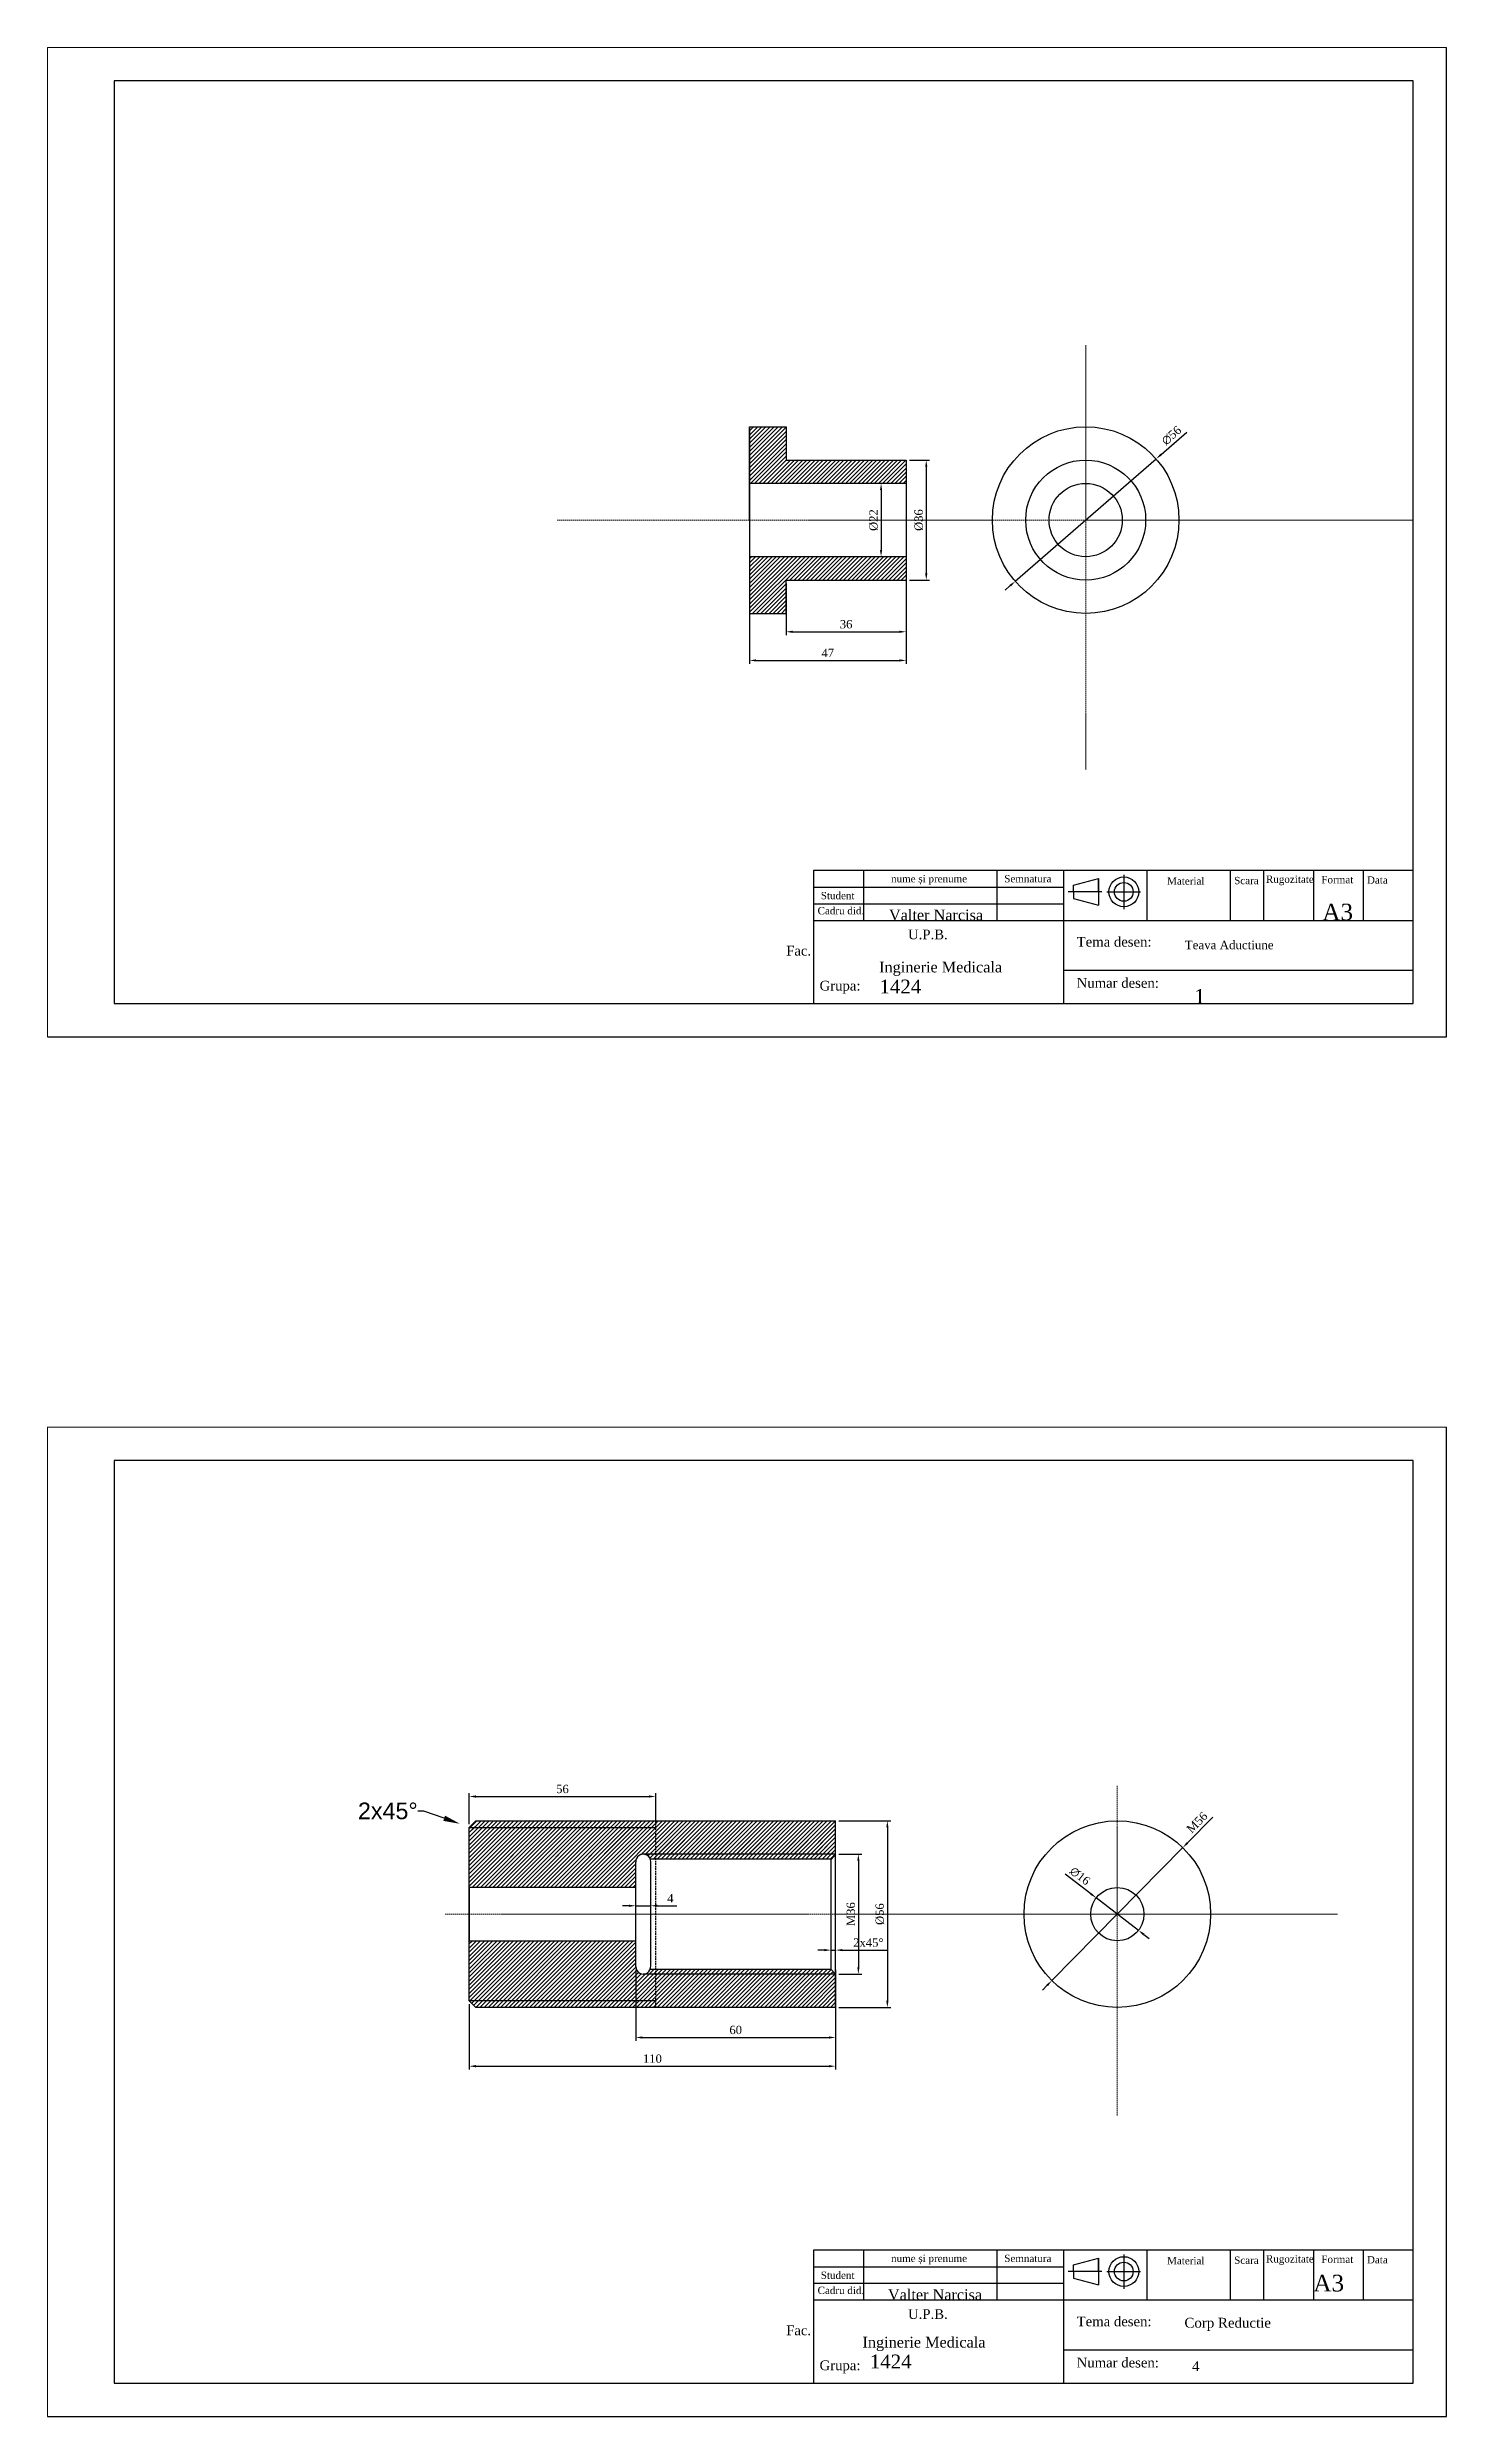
# Model space of a CAD drawing. Header units: millimetres. Extents: x -689 to 1704, y -802 to -71.
# Drawn here: x 0 to 420, y -802 to -91 of the extents above; entities that cross this region are included whole.
import ezdxf
from ezdxf import colors
from ezdxf.entities.mleader import LeaderData, LeaderLine
from ezdxf.math import Vec2, Vec3

# ---------------------------------------------------------------- set-up
doc = ezdxf.new("R2010")
doc.units = ezdxf.units.MM
doc.header["$MEASUREMENT"] = 0
doc.linetypes.add('DASHDOT2', pattern=[0.5, 0.25, -0.125, 0, -0.125])
doc.linetypes.add('DASHED', pattern=[0.75, 0.5, -0.25])
for name, color, linetype, lineweight in [('AJUTOR', 254, 'Continuous', 0), ('AXE', 5, 'DASHDOT2', 0), ('GROASE', 250, 'Continuous', 30), ('HASURI', 250, 'Continuous', 0), ('M.ASCUNSE', 7, 'DASHED', 30)]:
    doc.layers.add(name, color=color, linetype=linetype, lineweight=lineweight)
doc.layers.add('chenar', color=250, linetype='Continuous')
doc.layers.add('indicator', color=7, linetype='Continuous')
doc.styles.add('arial', font='Arial.ttf')
doc.styles.get("Standard").update_dxf_attribs({"font": ''})
doc.styles.get('Standard').set_extended_font_data('Times New Roman Baltic')
doc.dimstyles.get("Standard").update_dxf_attribs({"dimscale": 0, "dimtxt": 2.5, "dimasz": 2, "dimexe": 1, "dimexo": 1, "dimgap": 1, "dimtad": 1, "dimdec": 0, "dimzin": 0, "dimdsep": 46, "dimtxsty": 'Standard', "dimcen": 0.09, "dimadec": 0, "dimazin": 0, "dimtfac": 1, "dimtdec": 0, "dimtmove": 0, "dimatfit": 0, "dimfxl": 1, "dimtolj": 1, "dimtzin": 0, "dimarcsym": 0})

msp = doc.modelspace()

# ---------------------------------------------------------------- texts
at = {"layer": 'GROASE', "char_height": 5, "attachment_point": 1}
for insert in [(382.69, -348.17), (380, -759.68)]:
    msp.add_mtext_dynamic_manual_height_columns('A3', width=15, gutter_width=25, heights=[0], dxfattribs=dict(at, insert=insert))
at = {"layer": 'indicator'}
for s, height, p in [('nume și prenume', 2.1946, (253.24, -341.77)), ('Semnatura', 2.195, (287.22, -341.77)), ('Material', 2.195, (336.09, -342.46)), ('Scara', 2.195, (356.22, -342.32)), ('Rugozitate', 2.195, (365.77, -341.92)), ('Data', 2.195, (396.08, -342.17)), ('Student', 2.195, (232.14, -346.83)), ('Cadru did.', 2.195, (231.19, -351.37)), ('Valter Narcisa', 3.2235, (252.62, -353.17)), ('Tema desen:', 2.9261, (308.96, -361.06)), ('Teava Aductiune', 2.5736, (341.4, -361.84)), ('Inginerie Medicala', 3.2235, (249.67, -368.8)), ('Grupa:', 2.926, (231.79, -374.24)), ('1424', 4.149, (249.76, -375.11)), ('Numar desen:', 2.9261, (308.96, -373.41)), ('1', 4.4, (344.24, -378.17)), ('nume și prenume', 2.1946, (253.24, -755.86)), ('Semnatura', 2.195, (287.22, -755.86)), ('Student', 2.195, (232.14, -760.92)), ('Material', 2.195, (336.09, -756.55)), ('Scara', 2.195, (356.22, -756.41)), ('Rugozitate', 2.195, (365.77, -756)), ('Data', 2.195, (396.08, -756.26)), ('Cadru did.', 2.195, (231.19, -765.46)), ('Valter Narcisa', 3.2235, (252.31, -767.25)), ('Tema desen:', 2.9261, (308.96, -775.14)), ('Corp Reductie', 2.9608, (341.31, -775.56)), ('Inginerie Medicala', 3.2235, (244.67, -781.53)), ('Grupa:', 2.926, (231.79, -788.32)), ('1424', 4.149, (246.86, -787.79)), ('Numar desen:', 2.9261, (308.96, -787.5)), ('4', 2.96, (343.58, -788.59))]:
    msp.add_text(s, height=height, dxfattribs=at).set_placement(p)
for s, width, heights, insert, char_height, attachment_point in [('{\\fTimes New Roman Baltic|b0|i0|c238|p18;F\\fTimes New Roman Baltic|b0|i0|c186|p18;ormat}', 9.3916, [0], (382.4, -339.85), 2.1946, 1), ('{\\fTimes New Roman Baltic|b0|i0|c186|p18;U.P.B.\\P\\pxqj;\\fTimes New Roman Baltic|b0|i0|c238|p18;Fac. \\fTimes New Roman Baltic|b0|i0|c186|p18; }', 85.0556, [24.01], (264.29, -359.87), 2.9261, 5), ('{\\fTimes New Roman Baltic|b0|i0|c238|p18;F\\fTimes New Roman Baltic|b0|i0|c186|p18;ormat}', 9.3916, [0], (382.4, -753.93), 2.1946, 1), ('{\\fTimes New Roman Baltic|b0|i0|c186|p18;U.P.B.\\P\\pxqj;\\fTimes New Roman Baltic|b0|i0|c238|p18;Fac. \\fTimes New Roman Baltic|b0|i0|c186|p18; }', 85.0556, [24.01], (264.29, -773.95), 2.9261, 5)]:
    msp.add_mtext_dynamic_manual_height_columns(s, width=width, gutter_width=25, heights=heights, dxfattribs=dict(at, insert=insert, char_height=char_height, attachment_point=attachment_point))

# ---------------------------------------------------------------- blocks, each defined once
blk = doc.blocks.new('*D15')
at = {"color": 0, "lineweight": -2, "transparency": 16777216}
for p, q in [((210.75, -245.04), (210.75, -276.16)), ((257.75, -245.04), (257.75, -276.16)), ((212.75, -275.16), (255.75, -275.16))]:
    blk.add_line(p, q, dxfattribs=at)
at = {"color": 0, "transparency": 16777216}
for points in [[(212.75, -274.83), (212.75, -275.49), (210.75, -275.16)], [(255.75, -274.83), (255.75, -275.49), (257.75, -275.16)]]:
    blk.add_solid(points, dxfattribs=at)
at = {"layer": 'Defpoints', "color": 0, "transparency": 16777216}
for p in [(210.75, -244.04), (257.75, -244.04), (257.75, -275.16)]:
    blk.add_point(p, dxfattribs=at)
at = {"color": 0, "transparency": 16777216, "insert": (234.25, -272.91), "char_height": 2.5, "attachment_point": 5}
blk.add_mtext('\\A1;47', dxfattribs=at)
blk = doc.blocks.new('*D16')
at = {"color": 0, "lineweight": -2, "transparency": 16777216}
for p, q in [((221.75, -252.04), (221.75, -267.56)), ((257.75, -252.04), (257.75, -267.56)), ((223.75, -266.56), (255.75, -266.56))]:
    blk.add_line(p, q, dxfattribs=at)
at = {"color": 0, "transparency": 16777216}
for points in [[(223.75, -266.23), (223.75, -266.9), (221.75, -266.56)], [(255.75, -266.23), (255.75, -266.9), (257.75, -266.56)]]:
    blk.add_solid(points, dxfattribs=at)
at = {"layer": 'Defpoints', "color": 0, "transparency": 16777216}
for p in [(221.75, -251.04), (257.75, -251.04), (257.75, -266.56)]:
    blk.add_point(p, dxfattribs=at)
at = {"color": 0, "transparency": 16777216, "insert": (239.75, -264.31), "char_height": 2.5, "attachment_point": 5}
blk.add_mtext('\\A1;36', dxfattribs=at)
blk = doc.blocks.new('*D17')
at = {"color": 0, "lineweight": -2, "transparency": 16777216}
for p, q in [((256.75, -222.04), (249.24, -222.04)), ((250.24, -224.04), (250.24, -242.04)), ((256.75, -244.04), (249.24, -244.04))]:
    blk.add_line(p, q, dxfattribs=at)
at = {"color": 0, "transparency": 16777216}
for points in [[(249.91, -224.04), (250.58, -224.04), (250.24, -222.04)], [(249.91, -242.04), (250.58, -242.04), (250.24, -244.04)]]:
    blk.add_solid(points, dxfattribs=at)
at = {"layer": 'Defpoints', "color": 0, "transparency": 16777216}
for p in [(257.75, -222.04), (250.24, -244.04), (257.75, -244.04)]:
    blk.add_point(p, dxfattribs=at)
at = {"color": 0, "transparency": 16777216, "insert": (247.99, -233.04), "char_height": 2.5, "attachment_point": 5, "rotation": 90}
blk.add_mtext('\\A1;%%C22', dxfattribs=at)
blk = doc.blocks.new('*D18')
at = {"color": 0, "lineweight": -2, "transparency": 16777216}
for p, q in [((258.75, -215.04), (264.81, -215.04)), ((263.81, -217.04), (263.81, -249.04)), ((258.75, -251.04), (264.81, -251.04))]:
    blk.add_line(p, q, dxfattribs=at)
at = {"color": 0, "transparency": 16777216}
for points in [[(263.47, -217.04), (264.14, -217.04), (263.81, -215.04)], [(263.47, -249.04), (264.14, -249.04), (263.81, -251.04)]]:
    blk.add_solid(points, dxfattribs=at)
at = {"layer": 'Defpoints', "color": 0, "transparency": 16777216}
for p in [(257.75, -215.04), (257.75, -251.04), (263.81, -251.04)]:
    blk.add_point(p, dxfattribs=at)
at = {"color": 0, "transparency": 16777216, "insert": (261.56, -233.04), "char_height": 2.5, "attachment_point": 5, "rotation": 90}
blk.add_mtext('\\A1;%%C36', dxfattribs=at)
blk = doc.blocks.new('*D19')
at = {"color": 0, "lineweight": -2, "transparency": 16777216}
for p, q in [((334.3, -213.36), (341.99, -206.67)), ((290.53, -251.41), (332.79, -214.67)), ((289.02, -252.72), (287.51, -254.03))]:
    blk.add_line(p, q, dxfattribs=at)
at = {"color": 0, "transparency": 16777216}
for points in [[(334.08, -213.11), (334.52, -213.61), (332.79, -214.67)], [(288.8, -252.47), (289.23, -252.97), (290.53, -251.41)]]:
    blk.add_solid(points, dxfattribs=at)
at = {"layer": 'Defpoints', "color": 0, "transparency": 16777216}
for p in [(332.79, -214.67), (290.53, -251.41)]:
    blk.add_point(p, dxfattribs=at)
at = {"color": 0, "transparency": 16777216, "insert": (337.42, -207.66), "char_height": 2.5, "attachment_point": 5, "rotation": 40.9998}
blk.add_mtext('\\A1;∅56', dxfattribs=at)
blk = doc.blocks.new('*D31')
at = {"color": 0, "lineweight": -2, "transparency": 16777216}
for p, q in [((342.21, -630.07), (349.78, -622.38)), ((301.51, -671.39), (340.81, -631.49)), ((300.11, -672.81), (298.7, -674.24))]:
    blk.add_line(p, q, dxfattribs=at)
at = {"color": 0, "transparency": 16777216}
for points in [[(341.97, -629.83), (342.45, -630.3), (340.81, -631.49)], [(299.87, -672.58), (300.34, -673.05), (301.51, -671.39)]]:
    blk.add_solid(points, dxfattribs=at)
at = {"layer": 'Defpoints', "color": 0, "transparency": 16777216}
for p in [(340.81, -631.49), (301.51, -671.39)]:
    blk.add_point(p, dxfattribs=at)
at = {"color": 0, "transparency": 16777216, "insert": (345.09, -623.93), "char_height": 2.5, "attachment_point": 5, "rotation": 45.43335}
blk.add_mtext('\\A1;M56', dxfattribs=at)
blk = doc.blocks.new('*D32')
at = {"color": 0, "lineweight": -2, "transparency": 16777216}
for p, q in [((313.23, -645.35), (305.52, -639.44)), ((327.51, -656.31), (314.81, -646.57)), ((329.09, -657.53), (330.68, -658.75))]:
    blk.add_line(p, q, dxfattribs=at)
at = {"color": 0, "transparency": 16777216}
for points in [[(313.43, -645.09), (313.02, -645.62), (314.81, -646.57)], [(329.29, -657.26), (328.89, -657.79), (327.51, -656.31)]]:
    blk.add_solid(points, dxfattribs=at)
at = {"layer": 'Defpoints', "color": 0, "transparency": 16777216}
for p in [(314.81, -646.57), (327.51, -656.31)]:
    blk.add_point(p, dxfattribs=at)
at = {"color": 0, "transparency": 16777216, "insert": (309.95, -640), "char_height": 2.5, "attachment_point": 5, "rotation": 322.4925}
blk.add_mtext('\\A1;∅16', dxfattribs=at)
blk = doc.blocks.new('*D34')
at = {"color": 0, "lineweight": -2, "transparency": 16777216}
for p, q in [((126.61, -624.44), (126.61, -615.14)), ((128.61, -616.14), (180.61, -616.14)), ((182.61, -624.44), (182.61, -615.14))]:
    blk.add_line(p, q, dxfattribs=at)
at = {"color": 0, "transparency": 16777216}
for points in [[(128.61, -615.8), (128.61, -616.47), (126.61, -616.14)], [(180.61, -615.8), (180.61, -616.47), (182.61, -616.14)]]:
    blk.add_solid(points, dxfattribs=at)
at = {"layer": 'Defpoints', "color": 0, "transparency": 16777216}
for p in [(182.61, -616.14), (126.61, -625.44), (182.61, -625.44)]:
    blk.add_point(p, dxfattribs=at)
at = {"color": 0, "transparency": 16777216, "insert": (154.61, -613.89), "char_height": 2.5, "attachment_point": 5}
blk.add_mtext('\\A1;56', dxfattribs=at)
blk = doc.blocks.new('*D35')
at = {"color": 0, "lineweight": -2, "transparency": 16777216}
for p, q in [((174.61, -648.93), (172.61, -648.93)), ((176.61, -650.44), (176.61, -647.93)), ((176.61, -648.93), (181.1, -648.93)), ((181.1, -650.44), (181.1, -647.93)), ((183.1, -648.93), (188.89, -648.93))]:
    blk.add_line(p, q, dxfattribs=at)
at = {"color": 0, "transparency": 16777216}
for points in [[(174.61, -648.6), (174.61, -649.27), (176.61, -648.93)], [(183.1, -648.6), (183.1, -649.27), (181.1, -648.93)]]:
    blk.add_solid(points, dxfattribs=at)
at = {"layer": 'Defpoints', "color": 0, "transparency": 16777216}
for p in [(176.61, -651.44), (181.1, -648.93), (181.1, -651.44)]:
    blk.add_point(p, dxfattribs=at)
at = {"color": 0, "transparency": 16777216, "insert": (186.99, -646.68), "char_height": 2.5, "attachment_point": 5}
blk.add_mtext('\\A1;4', dxfattribs=at)
blk = doc.blocks.new('*D36')
at = {"color": 0, "lineweight": -2, "transparency": 16777216}
for p, q in [((237.61, -633.44), (244.43, -633.44)), ((243.43, -635.44), (243.43, -667.44)), ((237.61, -669.44), (244.43, -669.44))]:
    blk.add_line(p, q, dxfattribs=at)
at = {"color": 0, "transparency": 16777216}
for points in [[(243.1, -635.44), (243.76, -635.44), (243.43, -633.44)], [(243.1, -667.44), (243.76, -667.44), (243.43, -669.44)]]:
    blk.add_solid(points, dxfattribs=at)
at = {"layer": 'Defpoints', "color": 0, "transparency": 16777216}
for p in [(236.61, -633.44), (236.61, -669.44), (243.43, -669.44)]:
    blk.add_point(p, dxfattribs=at)
at = {"color": 0, "transparency": 16777216, "insert": (241.18, -651.44), "char_height": 2.5, "attachment_point": 5, "rotation": 90}
blk.add_mtext('\\A1;{\\fTimes New Roman Baltic|b0|i0|c186|p18;M36}', dxfattribs=at)
blk = doc.blocks.new('*D37')
at = {"color": 0, "lineweight": -2, "transparency": 16777216}
for p, q in [((237.61, -623.44), (253.13, -623.44)), ((252.13, -625.44), (252.13, -677.44)), ((237.61, -679.44), (253.13, -679.44))]:
    blk.add_line(p, q, dxfattribs=at)
at = {"color": 0, "transparency": 16777216}
for points in [[(251.8, -625.44), (252.46, -625.44), (252.13, -623.44)], [(251.8, -677.44), (252.46, -677.44), (252.13, -679.44)]]:
    blk.add_solid(points, dxfattribs=at)
at = {"layer": 'Defpoints', "color": 0, "transparency": 16777216}
for p in [(236.61, -623.44), (236.61, -679.44), (252.13, -679.44)]:
    blk.add_point(p, dxfattribs=at)
at = {"color": 0, "transparency": 16777216, "insert": (249.88, -651.44), "char_height": 2.5, "attachment_point": 5, "rotation": 90}
blk.add_mtext('\\A1;%%C56', dxfattribs=at)
blk = doc.blocks.new('*D38')
at = {"color": 0, "lineweight": -2, "transparency": 16777216}
for p, q in [((176.61, -668.19), (176.61, -689.47)), ((236.61, -668.19), (236.61, -689.47)), ((178.61, -688.47), (234.61, -688.47))]:
    blk.add_line(p, q, dxfattribs=at)
at = {"color": 0, "transparency": 16777216}
for points in [[(178.61, -688.13), (178.61, -688.8), (176.61, -688.47)], [(234.61, -688.13), (234.61, -688.8), (236.61, -688.47)]]:
    blk.add_solid(points, dxfattribs=at)
at = {"layer": 'Defpoints', "color": 0, "transparency": 16777216}
for p in [(176.61, -667.19), (236.61, -667.19), (236.61, -688.47)]:
    blk.add_point(p, dxfattribs=at)
at = {"color": 0, "transparency": 16777216, "insert": (206.61, -686.22), "char_height": 2.5, "attachment_point": 5}
blk.add_mtext('\\A1;60', dxfattribs=at)
blk = doc.blocks.new('*D39')
at = {"color": 0, "lineweight": -2, "transparency": 16777216}
for p, q in [((126.61, -678.44), (126.61, -698.08)), ((236.61, -678.44), (236.61, -698.08)), ((128.61, -697.08), (234.61, -697.08))]:
    blk.add_line(p, q, dxfattribs=at)
at = {"color": 0, "transparency": 16777216}
for points in [[(128.61, -696.75), (128.61, -697.41), (126.61, -697.08)], [(234.61, -696.75), (234.61, -697.41), (236.61, -697.08)]]:
    blk.add_solid(points, dxfattribs=at)
at = {"layer": 'Defpoints', "color": 0, "transparency": 16777216}
for p in [(126.61, -677.44), (236.61, -677.44), (236.61, -697.08)]:
    blk.add_point(p, dxfattribs=at)
at = {"color": 0, "transparency": 16777216, "insert": (181.61, -694.83), "char_height": 2.5, "attachment_point": 5}
blk.add_mtext('\\A1;110', dxfattribs=at)
blk = doc.blocks.new('*D41')
at = {"color": 0, "lineweight": -2, "transparency": 16777216}
for p, q in [((235.23, -667.07), (235.23, -661.24)), ((236.61, -668.44), (236.61, -661.24)), ((233.23, -662.24), (231.23, -662.24)), ((235.23, -662.24), (236.61, -662.24)), ((238.61, -662.24), (252.25, -662.24))]:
    blk.add_line(p, q, dxfattribs=at)
at = {"color": 0, "transparency": 16777216}
for points in [[(233.23, -661.91), (233.23, -662.57), (235.23, -662.24)], [(238.61, -661.91), (238.61, -662.57), (236.61, -662.24)]]:
    blk.add_solid(points, dxfattribs=at)
at = {"layer": 'Defpoints', "color": 0, "transparency": 16777216}
for p in [(235.23, -668.07), (236.61, -662.24), (236.61, -669.44)]:
    blk.add_point(p, dxfattribs=at)
at = {"color": 0, "transparency": 16777216, "insert": (246.43, -659.99), "char_height": 2.5, "width": 7.0238, "attachment_point": 5}
blk.add_mtext('\\A1;{\\fTimes New Roman Baltic|b0|i0|c186|p18;2x}45%%D', dxfattribs=at)

# ---------------------------------------------------------------- dimensions: what is measured, and where the dimension line sits
for p1, p2, picture, middle in [((290.53, -251.41), (332.79, -214.67), '*D19', (338.9, -209.36)), ((327.51, -656.31), (314.81, -646.57), '*D32', (308.58, -641.78))]:
    dim = msp.add_diameter_dim_2p(p1=p1, p2=p2, dimstyle='Standard', override={"dimscale": 1})
    dim.commit()
    dim.dimension.update_dxf_attribs({"geometry": picture, "text_midpoint": middle, "dimtype": 163})
for base, p1, p2, text, picture, middle in [((263.81, -251.04), (257.75, -215.04), (257.75, -251.04), '%%C<>', '*D18', (261.56, -233.04)), ((250.24, -244.04), (257.75, -222.04), (257.75, -244.04), '%%C<>', '*D17', (247.99, -233.04)), ((252.13, -679.44), (236.61, -623.44), (236.61, -679.44), '%%C<>', '*D37', (249.88, -651.44)), ((243.43, -669.44), (236.61, -633.44), (236.61, -669.44), '{\\fTimes New Roman Baltic|b0|i0|c186|p18;M36}', '*D36', (241.18, -651.44))]:
    dim = msp.add_linear_dim(base=base, p1=p1, p2=p2, angle=90, text=text, dimstyle='Standard', override={"dimscale": 1})
    dim.commit()
    dim.dimension.update_dxf_attribs({"geometry": picture, "text_midpoint": middle})
for base, p1, p2, picture, middle in [((257.75, -275.16), (210.75, -244.04), (257.75, -244.04), '*D15', (234.25, -272.91)), ((257.75, -266.56), (221.75, -251.04), (257.75, -251.04), '*D16', (239.75, -264.31)), ((182.61, -616.14), (126.61, -625.44), (182.61, -625.44), '*D34', (154.61, -613.89)), ((181.1, -648.93), (176.61, -651.44), (181.1, -651.44), '*D35', (186.99, -646.68)), ((236.61, -688.47), (176.61, -667.19), (236.61, -667.19), '*D38', (206.61, -686.22)), ((236.61, -697.08), (126.61, -677.44), (236.61, -677.44), '*D39', (181.61, -694.83))]:
    dim = msp.add_linear_dim(base=base, p1=p1, p2=p2, dimstyle='Standard', override={"dimscale": 1})
    dim.commit()
    dim.dimension.update_dxf_attribs({"geometry": picture, "text_midpoint": middle})
dim = msp.add_diameter_dim_2p(p1=(301.51, -671.39), p2=(340.81, -631.49), text='M56', dimstyle='Standard', override={"dimscale": 1})
dim.commit()
dim.dimension.update_dxf_attribs({"geometry": '*D31', "text_midpoint": (346.7, -625.51), "dimtype": 163})
dim = msp.add_linear_dim(base=(236.61, -662.24), p1=(235.23, -668.07), p2=(236.61, -669.44), text='{\\fTimes New Roman Baltic|b0|i0|c186|p18;2x}45%%D', dimstyle='Standard', override={"dimscale": 1})
dim.commit()
dim.dimension.update_dxf_attribs({"geometry": '*D41', "text_midpoint": (246.43, -659.99)})

# ---------------------------------------------------------------- hatches: boundary and pattern name
at = {"layer": 'HASURI'}
h = msp.add_hatch(dxfattribs=at)
h.set_pattern_fill('ANSI31', color=3, scale=7)
h.paths.add_polyline_path([(221.75, -205.04), (210.75, -205.04), (210.75, -215.04), (221.75, -215.04)])
h.paths.add_polyline_path([(257.75, -215.04), (221.75, -215.04), (210.75, -215.04), (210.75, -222.04), (257.75, -222.04)])
h.paths.add_polyline_path([(257.75, -244.04), (210.75, -244.04), (210.75, -251.04), (257.75, -251.04)])
h.paths.add_polyline_path([(221.75, -251.04), (210.75, -251.04), (210.75, -261.04), (221.75, -261.04)])
h = msp.add_hatch(dxfattribs=at)
h.set_pattern_fill('ANSI31', color=250, scale=7)
h.paths.add_polyline_path([(182.61, -625.44), (182.61, -623.44), (128.59, -623.44), (126.61, -625.44)])
h.paths.add_polyline_path([(126.61, -625.44), (126.61, -643.44), (176.61, -643.44), (176.62, -635.89, -0.439278), (178.86, -633.45), (178.81, -633.44), (182.61, -633.44), (182.61, -625.44)])
h.paths.add_polyline_path([(236.61, -633.44), (236.61, -623.44), (182.61, -623.44), (182.61, -633.44)])
h.paths.add_polyline_path([(135.74, -619.68), (135.74, -608.79), (131.99, -608.79), (131.99, -619.68)], flags=9)
h = msp.add_hatch(dxfattribs=at)
h.set_pattern_fill('ANSI31', color=0, scale=7)
h.paths.add_polyline_path([(235.23, -634.92), (236.61, -633.44), (182.61, -633.44), (182.61, -634.92)])
h.paths.add_polyline_path([(182.61, -634.92), (182.61, -633.44), (178.86, -633.45, -0.314265), (180.97, -634.92)], flags=17)
h.paths.add_polyline_path([(126.61, -659.44), (126.61, -677.44), (182.61, -677.44), (182.61, -669.44), (178.86, -669.44, -0.414214), (176.61, -667.19), (176.61, -659.44)])
h.paths.add_polyline_path([(126.61, -677.44), (128.64, -679.44), (182.61, -679.44), (182.61, -677.44)])
h.paths.add_polyline_path([(236.61, -679.44), (236.61, -669.44), (182.61, -669.44), (182.61, -679.44)])
h.paths.add_polyline_path([(236.61, -669.44), (235.23, -668.07), (182.61, -668.07), (182.61, -669.44)])
h.paths.add_polyline_path([(178.86, -669.44), (182.61, -669.44), (182.61, -668.07), (180.93, -668.07, -0.300767)], flags=16)
h.paths.add_polyline_path([(182.61, -623.44), (182.61, -633.44), (236.61, -633.44), (236.61, -623.44)])
h.paths.add_polyline_path([(126.61, -625.44), (126.61, -643.44), (176.61, -643.44), (176.62, -635.89, -0.439278), (178.86, -633.45), (178.81, -633.44), (182.61, -633.44), (182.61, -625.44)])
h.paths.add_polyline_path([(135.74, -619.68), (135.74, -608.79), (131.99, -608.79), (131.99, -619.68)], flags=9)

# ---------------------------------------------------------------- linework, layer by layer
at = {"layer": 'AJUTOR'}
for p, q in [((420, -91.17), (0, -91.17)), ((0, -91.17), (0, -388.17)), ((420, -505.25), (0, -505.25)), ((0, -505.25), (0, -802.25))]:
    msp.add_line(p, q, dxfattribs=at)
at = {"layer": 'AXE'}
for p, q in [((311.66, -205.04), (311.66, -180.51)), ((221.75, -205.04), (210.75, -205.04)), ((311.66, -233.04), (311.66, -205.04)), ((311.66, -205.04), (311.66, -308.04)), ((257.75, -215.04), (221.75, -215.04)), ((283.66, -233.04), (152.89, -233.04)), ((283.66, -233.04), (410, -233.04)), ((410, -233.04), (311.66, -233.04)), ((257.75, -251.04), (221.75, -251.04)), ((221.75, -261.04), (210.75, -261.04)), ((321.16, -651.44), (321.16, -612.96)), ((236.61, -651.44), (119.33, -651.44)), ((236.61, -651.44), (293.16, -651.44)), ((293.16, -651.44), (369.66, -651.44)), ((321.16, -651.44), (321.16, -711.95))]:
    msp.add_line(p, q, dxfattribs=at)
at = {"layer": 'AXE', "color": 18, "true_color": 0x000000}
for p, q in [((236.61, -623.44), (128.59, -623.44)), ((313.16, -651.44), (293.16, -651.44)), ((387.2, -651.44), (313.16, -651.44)), ((321.16, -651.44), (387.2, -651.44))]:
    msp.add_line(p, q, dxfattribs=at)
at = {"layer": 'chenar'}
for p, q in [((420, -388.17), (420, -91.17)), ((0, -388.17), (420, -388.17)), ((420, -802.25), (420, -505.25)), ((0, -802.25), (420, -802.25))]:
    msp.add_line(p, q, dxfattribs=at)
at = {"layer": 'chenar', "lineweight": 30}
for p, q in [((410, -101.17), (20, -101.17)), ((20, -101.17), (20, -378.17)), ((410, -378.17), (410, -101.17)), ((20, -378.17), (410, -378.17)), ((410, -515.25), (20, -515.25)), ((20, -515.25), (20, -792.25)), ((410, -792.25), (410, -515.25)), ((20, -792.25), (410, -792.25))]:
    msp.add_line(p, q, dxfattribs=at)
at = {"layer": 'GROASE'}
for p, q in [((210.75, -233.04), (210.75, -205.04)), ((210.75, -205.04), (210.75, -261.04)), ((210.75, -205.04), (221.75, -205.04)), ((221.75, -205.04), (221.75, -215.04)), ((221.75, -215.04), (257.75, -215.04)), ((257.75, -215.04), (257.75, -251.04)), ((257.75, -222.04), (210.75, -222.04)), ((257.75, -244.04), (210.75, -244.04)), ((221.75, -261.04), (221.75, -251.04)), ((221.75, -251.04), (257.75, -251.04)), ((210.75, -261.04), (221.75, -261.04)), ((126.61, -625.44), (128.59, -623.44)), ((126.61, -677.44), (126.61, -625.44)), ((126.61, -625.44), (182.61, -625.44)), ((128.59, -623.44), (236.61, -623.44)), ((128.59, -623.44), (129.41, -623.44)), ((128.59, -623.44), (129.41, -623.44)), ((236.61, -679.44), (236.61, -623.44)), ((176.61, -643.44), (176.62, -635.89)), ((182.61, -633.44), (178.81, -633.44)), ((182.61, -634.92), (180.97, -634.92)), ((181.1, -651.44), (181.1, -635.7)), ((235.23, -634.92), (182.61, -634.92)), ((236.61, -633.44), (235.23, -634.92)), ((235.23, -651.44), (235.23, -634.92)), ((176.61, -643.44), (126.61, -643.44)), ((126.61, -643.44), (126.61, -651.44)), ((176.61, -651.44), (176.61, -643.44)), ((176.61, -667.19), (176.61, -643.44)), ((126.61, -651.44), (126.61, -659.44)), ((181.1, -667), (181.1, -651.44)), ((235.23, -668.07), (235.23, -651.44)), ((126.61, -659.44), (176.61, -659.44)), ((182.61, -668.07), (180.93, -668.07)), ((235.23, -668.07), (182.61, -668.07)), ((236.61, -669.44), (235.23, -668.07)), ((182.61, -677.44), (126.61, -677.44)), ((126.61, -677.44), (128.64, -679.44)), ((236.61, -679.44), (128.64, -679.44)), ((236.61, -679.44), (176.61, -679.44))]:
    msp.add_line(p, q, dxfattribs=at)
at = {"layer": 'GROASE', "color": 18, "true_color": 0x000000}
for p, q in [((236.61, -633.44), (182.61, -633.44)), ((236.61, -669.44), (178.86, -669.44))]:
    msp.add_line(p, q, dxfattribs=at)
at = {"layer": 'GROASE'}
for radius in [28, 18, 11]:
    msp.add_circle((311.66, -233.04), radius, dxfattribs=at)
at = {"layer": 'GROASE', "color": 18, "true_color": 0x000000}
for radius in [28, 8]:
    msp.add_circle((321.16, -651.44), radius, dxfattribs=at)
at = {"layer": 'GROASE'}
for centre, start, end in [((178.86, -635.7), 0, 184.85935), ((178.86, -667.19), 180, 4.85935)]:
    msp.add_arc(centre, 2.25, start, end, dxfattribs=at)
at = {"layer": 'indicator', "lineweight": 30}
for p, q in [((410, -338.17), (230, -338.17)), ((230, -338.17), (230, -378.17)), ((305, -338.17), (305, -378.17)), ((410, -378.17), (410, -338.17)), ((230, -353.17), (410, -353.17)), ((305, -368.17), (410, -368.17)), ((225, -378.17), (410, -378.17)), ((410, -752.25), (230, -752.25)), ((230, -752.25), (230, -792.25)), ((305, -752.25), (305, -792.25)), ((410, -792.25), (410, -752.25)), ((230, -767.25), (410, -767.25)), ((305, -782.25), (410, -782.25)), ((225, -792.25), (410, -792.25))]:
    msp.add_line(p, q, dxfattribs=at)
at = {"layer": 'indicator'}
for p, q in [((245, -338.17), (245, -353.17)), ((285, -338.17), (285, -353.17)), ((308.02, -342.62), (315.46, -340.62)), ((315.46, -344.62), (315.46, -340.62)), ((315.46, -340.62), (315.46, -348.62)), ((323.11, -339.47), (323.11, -349.77)), ((330, -338.17), (330, -353.17)), ((355, -338.17), (355, -353.17)), ((365, -338.17), (365, -353.17)), ((380, -338.17), (380, -353.17)), ((395, -338.17), (395, -353.17)), ((230, -343.17), (305, -343.17)), ((230, -348.17), (305, -348.17)), ((316.48, -344.62), (306.36, -344.62)), ((308.02, -344.62), (308.02, -342.62)), ((308.02, -344.62), (308.02, -346.62)), ((308.02, -346.62), (315.46, -348.62)), ((318.01, -344.62), (328.08, -344.62)), ((245, -752.25), (245, -767.25)), ((285, -752.25), (285, -767.25)), ((323.11, -753.56), (323.11, -763.86)), ((330, -752.25), (330, -767.25)), ((355, -752.25), (355, -767.25)), ((365, -752.25), (365, -767.25)), ((380, -752.25), (380, -767.25)), ((395, -752.25), (395, -767.25)), ((230, -757.25), (305, -757.25)), ((316.48, -758.71), (306.36, -758.71)), ((308.02, -756.71), (315.46, -754.71)), ((308.02, -758.71), (308.02, -756.71)), ((308.02, -758.71), (308.02, -760.71)), ((308.02, -760.71), (315.46, -762.71)), ((315.46, -758.71), (315.46, -754.71)), ((315.46, -754.71), (315.46, -762.71)), ((318.01, -758.71), (328.08, -758.71)), ((230, -762.25), (305, -762.25))]:
    msp.add_line(p, q, dxfattribs=at)
for centre, radius in [((323.11, -344.62), 4.46), ((323.11, -344.62), 2.81), ((323.11, -758.71), 4.46), ((323.11, -758.71), 2.81)]:
    msp.add_circle(centre, radius, dxfattribs=at)
at = {"layer": 'M.ASCUNSE'}
msp.add_line((182.61, -679.44), (182.61, -623.44), dxfattribs=at)

msp.set_redraw_order([(e.dxf.handle, doc.entitydb.next_handle()) for e in msp.query("TEXT MTEXT ATTDEF DIMENSION ARC_DIMENSION")])  # texts and dimensions are drawn at this point

# ---------------------------------------------------------------- leaders
at = {"color": 18, "true_color": 0x000000}
ml = msp.add_multileader_mtext('Standard', dxfattribs=at)
ml.set_content('2x45%%D', color=(0, 0, 0), style='arial')
ml.set_leader_properties()
ml.build(insert=Vec2(0, 0))
ml.multileader.update_dxf_attribs({"text_left_attachment_type": 0, "text_right_attachment_type": 2, "dogleg_length": 0.357, "arrow_head_size": 5.01, "scale": 5})
ctx = ml.context
ctx.base_point, ctx.scale, ctx.char_height, ctx.arrow_head_size, ctx.landing_gap_size, ctx.plane_origin = Vec3(93.89, -617.95), 5, 5, 5.01, 0, Vec3(123.84, -624.33)
ctx.left_attachment, ctx.right_attachment, ctx.text_align_type = 0, 2, 2
notes = []
notes.append((ctx, [(0, (1, 1, 0), (112.95, -620.51), (-1, 0), 1.78, [(0, [(123.84, -624.33)], 0, [])])]))
ctx.mtext.insert, ctx.mtext.alignment, ctx.mtext.flow_direction = Vec3(111.16, -617.95), 3, 5
for ctx, leaders in notes:
    for number, flags, end, landing, length, lines in leaders:
        leader = LeaderData()
        leader.index, (leader.has_last_leader_line, leader.has_dogleg_vector, leader.attachment_direction) = number, flags
        leader.last_leader_point, leader.dogleg_vector, leader.dogleg_length = Vec3(end), Vec3(landing), length
        for number, points, colour, breaks in lines:
            line = LeaderLine()
            line.index, line.vertices, line.color, line.breaks = number, Vec3.list(points), colors.encode_raw_color(colour), breaks
            leader.lines.append(line)
        ctx.leaders.append(leader)

doc.saveas('drawing.dxf')
